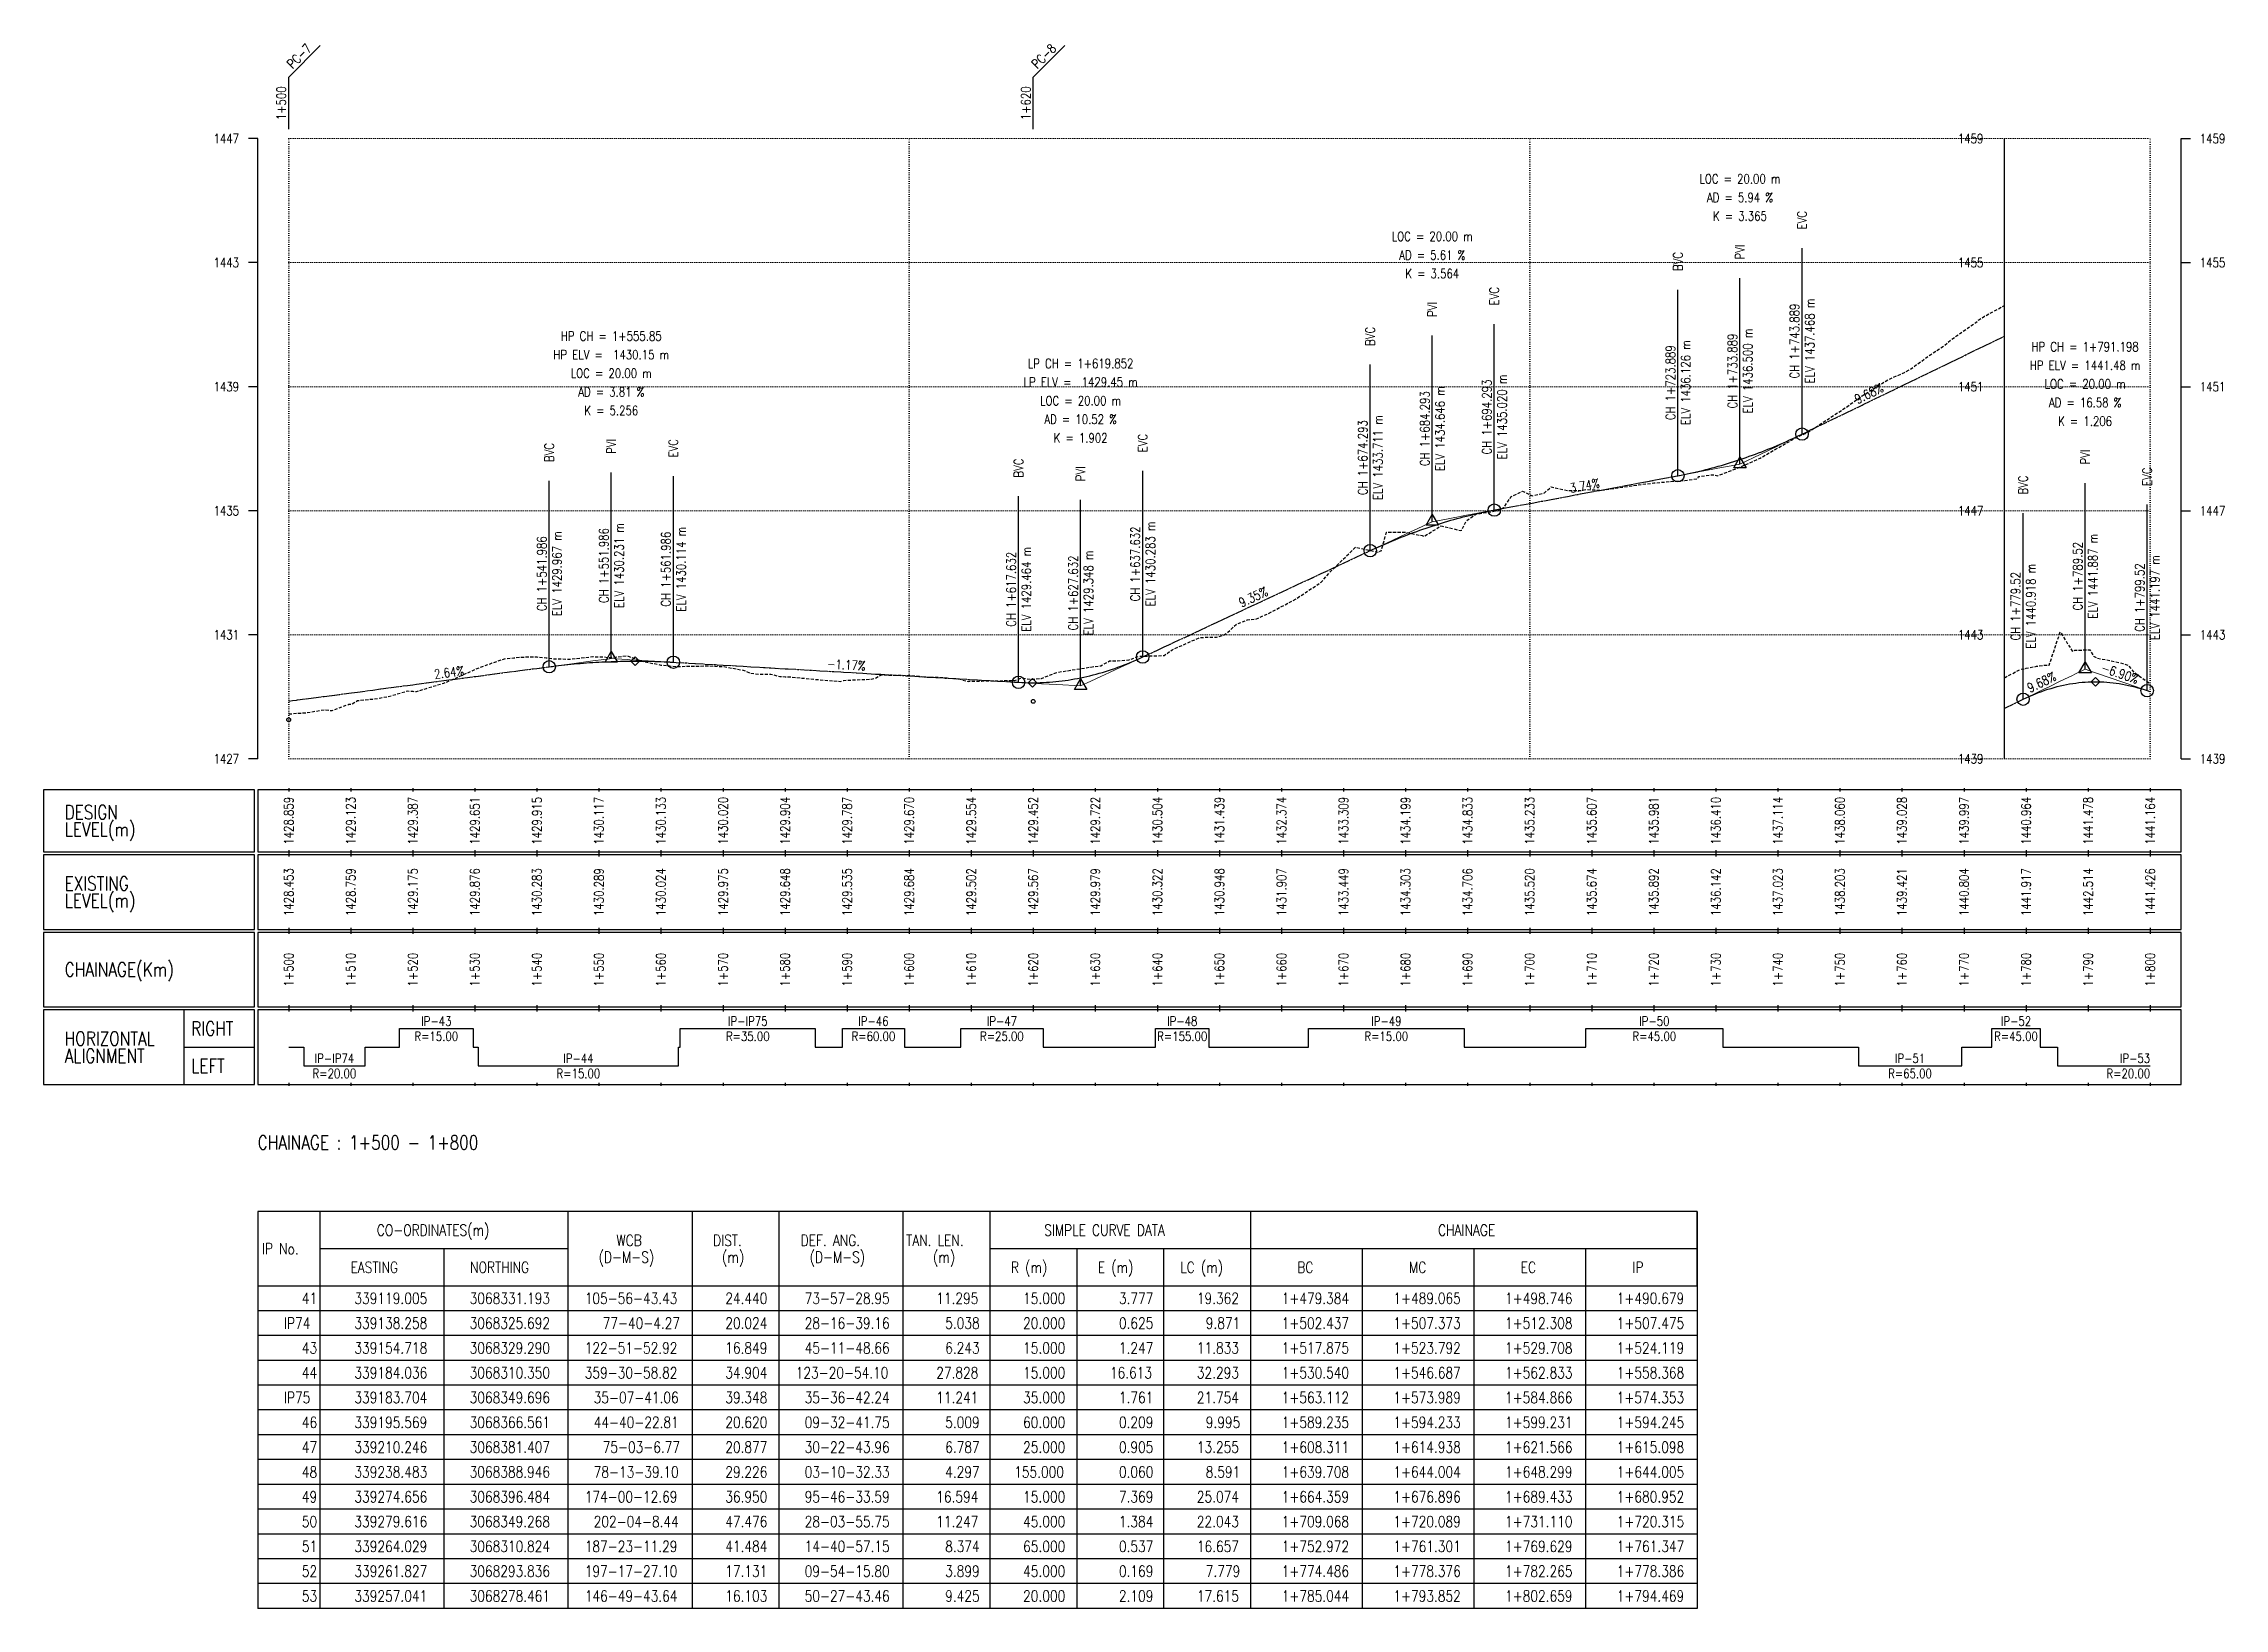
# Model space of a CAD drawing. Extents: x 337736 to 342002, y 3067251 to 3069533.
# Drawn here: x 340235.9 to 340587.4, y 3067250.7 to 3067503.1 of the extents above; entities that cross this region are included whole.
import ezdxf
from ezdxf.enums import TextEntityAlignment as Align

# ---------------------------------------------------------------- set-up
doc = ezdxf.new("R2010")
doc.units = 0
doc.header["$MEASUREMENT"] = 0
for name, pattern in [('Center', [2, 1.25, -0.25, 0.25, -0.25]), ('Dashed', [0.75, 0.5, -0.25]), ('Dot', [0.25, 0, -0.25])]:
    doc.linetypes.add(name, pattern=pattern)
for name, color, linetype, lineweight in [('Chainage Range', 7, 'Continuous', 25), ('Grids', 9, 'Dot', 13), ('PipeCulvert', 6, 'Continuous', 30), ('Vertical Alignment', 5, 'Center', 30), ('VIP Line', 2, 'Continuous', 5)]:
    doc.layers.add(name, color=color, linetype=linetype, lineweight=lineweight)
for name, color, linetype in [('Chainage_TXT', 7, 'Continuous'), ('DesignRL_TXT', 5, 'Continuous'), ('ExistRL_TXT', 3, 'Continuous'), ('GL', 3, 'Dashed'), ('Grade Text', 7, 'Continuous'), ('HC_Data', 7, 'Continuous'), ('HL Point', 2, 'Continuous'), ('Horizontal Alignment', 7, 'Continuous'), ('Remark', 7, 'Continuous'), ('Scale Line', 1, 'Continuous'), ('Title Box Text', 7, 'Continuous'), ('TitleBox', 7, 'Continuous'), ('VIP Mark', 7, 'Continuous')]:
    doc.layers.add(name, color=color, linetype=linetype)
doc.styles.get("Standard").update_dxf_attribs({"font": 'simplex.shx'})

msp = doc.modelspace()

# ---------------------------------------------------------------- texts
at = {"width": 0.8}
for s, p in [('1447', (340267.39, 3067487.73)), ('1443', (340267.39, 3067467.73)), ('1439', (340267.39, 3067447.73)), ('1435', (340267.39, 3067427.73)), ('1431', (340267.39, 3067407.73)), ('1427', (340267.39, 3067387.73))]:
    msp.add_text(s, height=1.5, dxfattribs=at).set_placement(p, align=Align.MIDDLE_RIGHT)
for s, p in [('1459', (340544.4, 3067486.98)), ('1455', (340544.4, 3067466.98)), ('1451', (340544.4, 3067446.98)), ('1447', (340544.4, 3067426.98)), ('1443', (340544.4, 3067406.98)), ('1439', (340544.4, 3067386.98))]:
    msp.add_text(s, height=1.5, dxfattribs=at).set_placement(p)
for s, p in [('1459', (340583.39, 3067487.73)), ('1455', (340583.39, 3067467.73)), ('1451', (340583.39, 3067447.73)), ('1447', (340583.39, 3067427.73)), ('1443', (340583.39, 3067407.73)), ('1439', (340583.39, 3067387.73))]:
    msp.add_text(s, height=1.5, dxfattribs=at).set_placement(p, align=Align.MIDDLE_LEFT)
at = {"layer": 'Chainage Range', "width": 0.8}
msp.add_text('CHAINAGE : 1+500 - 1+800', height=2.25, dxfattribs=at).set_placement((340270.39, 3067324.73))
at = {"layer": 'Chainage_TXT', "width": 0.8}
for s, p in [('1+500', (340275.39, 3067353.73)), ('1+510', (340285.39, 3067353.73)), ('1+520', (340295.39, 3067353.73)), ('1+530', (340305.39, 3067353.73)), ('1+540', (340315.39, 3067353.73)), ('1+550', (340325.39, 3067353.73)), ('1+560', (340335.39, 3067353.73)), ('1+570', (340345.39, 3067353.73)), ('1+580', (340355.39, 3067353.73)), ('1+590', (340365.39, 3067353.73)), ('1+600', (340375.39, 3067353.73)), ('1+610', (340385.39, 3067353.73)), ('1+620', (340395.39, 3067353.73)), ('1+630', (340405.39, 3067353.73)), ('1+640', (340415.39, 3067353.73)), ('1+650', (340425.39, 3067353.73)), ('1+660', (340435.39, 3067353.73)), ('1+670', (340445.39, 3067353.73)), ('1+680', (340455.39, 3067353.73)), ('1+690', (340465.39, 3067353.73)), ('1+700', (340475.39, 3067353.73)), ('1+710', (340485.39, 3067353.73)), ('1+720', (340495.39, 3067353.73)), ('1+730', (340505.39, 3067353.73)), ('1+740', (340515.39, 3067353.73)), ('1+750', (340525.39, 3067353.73)), ('1+760', (340535.39, 3067353.73)), ('1+770', (340545.39, 3067353.73)), ('1+780', (340555.39, 3067353.73)), ('1+790', (340565.39, 3067353.73)), ('1+800', (340575.39, 3067353.73)), ('1+800', (340575.39, 3067353.73))]:
    msp.add_text(s, height=1.5, rotation=90, dxfattribs=at).set_placement(p, align=Align.MIDDLE_CENTER)
at = {"layer": 'DesignRL_TXT', "width": 0.8}
for s, p in [('1428.859', (340275.39, 3067377.73)), ('1429.123', (340285.39, 3067377.73)), ('1429.387', (340295.39, 3067377.73)), ('1429.915', (340315.39, 3067377.73)), ('1430.117', (340325.39, 3067377.73)), ('1430.133', (340335.39, 3067377.73)), ('1430.020', (340345.39, 3067377.73)), ('1429.904', (340355.39, 3067377.73)), ('1429.787', (340365.39, 3067377.73)), ('1429.670', (340375.39, 3067377.73)), ('1429.554', (340385.39, 3067377.73)), ('1429.452', (340395.39, 3067377.73)), ('1429.722', (340405.39, 3067377.73)), ('1430.504', (340415.39, 3067377.73)), ('1431.439', (340425.39, 3067377.73)), ('1432.374', (340435.39, 3067377.73)), ('1433.309', (340445.39, 3067377.73)), ('1434.199', (340455.39, 3067377.73)), ('1434.833', (340465.39, 3067377.73)), ('1435.233', (340475.39, 3067377.73)), ('1435.607', (340485.39, 3067377.73)), ('1436.410', (340505.39, 3067377.73)), ('1437.114', (340515.39, 3067377.73)), ('1438.060', (340525.39, 3067377.73)), ('1439.028', (340535.39, 3067377.73)), ('1439.997', (340545.39, 3067377.73)), ('1440.964', (340555.39, 3067377.73)), ('1441.478', (340565.39, 3067377.73)), ('1441.164', (340575.39, 3067377.73)), ('1441.164', (340575.39, 3067377.73)), ('1429.651', (340305.39, 3067377.73)), ('1435.981', (340495.39, 3067377.73))]:
    msp.add_text(s, height=1.5, rotation=90, dxfattribs=at).set_placement(p, align=Align.MIDDLE_CENTER)
at = {"layer": 'ExistRL_TXT', "width": 0.8}
for s, p in [('1428.453', (340275.39, 3067366.23)), ('1428.759', (340285.39, 3067366.23)), ('1429.175', (340295.39, 3067366.23)), ('1429.876', (340305.39, 3067366.23)), ('1430.283', (340315.39, 3067366.23)), ('1430.289', (340325.39, 3067366.23)), ('1430.024', (340335.39, 3067366.23)), ('1429.975', (340345.39, 3067366.23)), ('1429.648', (340355.39, 3067366.23)), ('1429.535', (340365.39, 3067366.23)), ('1429.684', (340375.39, 3067366.23)), ('1429.502', (340385.39, 3067366.23)), ('1429.567', (340395.39, 3067366.23)), ('1429.979', (340405.39, 3067366.23)), ('1430.322', (340415.39, 3067366.23)), ('1430.948', (340425.39, 3067366.23)), ('1431.907', (340435.39, 3067366.23)), ('1433.449', (340445.39, 3067366.23)), ('1434.303', (340455.39, 3067366.23)), ('1434.706', (340465.39, 3067366.23)), ('1435.520', (340475.39, 3067366.23)), ('1435.674', (340485.39, 3067366.23)), ('1435.892', (340495.39, 3067366.23)), ('1436.142', (340505.39, 3067366.23)), ('1437.023', (340515.39, 3067366.23)), ('1438.203', (340525.39, 3067366.23)), ('1439.421', (340535.39, 3067366.23)), ('1440.804', (340545.39, 3067366.23)), ('1441.917', (340555.39, 3067366.23)), ('1442.514', (340565.39, 3067366.23)), ('1441.426', (340575.39, 3067366.23)), ('1441.426', (340575.39, 3067366.23))]:
    msp.add_text(s, height=1.5, rotation=90, dxfattribs=at).set_placement(p, align=Align.MIDDLE_CENTER)
at = {"layer": 'Grade Text', "width": 0.8}
for s, rotation, p in [('9.68%', 25.8329, (340530.59, 3067445.55)), ('3.74%', 10.5889, (340484.48, 3067430.6)), ('9.35%', 25.0576, (340431.35, 3067412.72)), ('2.64%', 7.5131, (340301.39, 3067400.46)), ('-1.17%', 356.6597, (340365.2, 3067401.68)), ('-6.90%', 340.9656, (340570.15, 3067400.36)), ('9.68%', 25.8329, (340558.41, 3067399.02))]:
    msp.add_text(s, height=1.5, rotation=rotation, dxfattribs=at).set_placement(p, align=Align.BOTTOM_CENTER)
at = {"layer": 'HC_Data', "width": 0.8}
for s, p in [('CO-ORDINATES(m)', (340289.59, 3067310.83)), ('WCB', (340328.23, 3067309.18)), ('DIST.', (340343.79, 3067309.18)), ('DEF. ANG.', (340357.91, 3067309.18)), ('TAN. LEN.', (340374.91, 3067309.18)), ('SIMPLE CURVE DATA', (340397.15, 3067310.83)), ('CHAINAGE', (340460.63, 3067310.83)), ('IP No.', (340271.07, 3067307.83)), ('(D-M-S)', (340325.35, 3067306.48)), ('(m)', (340345.23, 3067306.48)), ('(D-M-S)', (340359.35, 3067306.48)), ('(m)', (340379.23, 3067306.48)), ('EASTING', (340285.35, 3067304.83)), ('NORTHING', (340304.63, 3067304.83)), ('R (m)', (340391.79, 3067304.83)), ('E (m)', (340405.79, 3067304.83)), ('LC (m)', (340419.07, 3067304.83)), ('BC', (340437.95, 3067304.83)), ('MC', (340455.95, 3067304.83)), ('EC', (340473.95, 3067304.83)), ('IP', (340491.95, 3067304.83)), ('41', (340277.51, 3067299.83)), ('339119.005', (340285.99, 3067299.83)), ('3068331.193', (340304.55, 3067299.83)), ('105-56-43.43', (340323.11, 3067299.83)), ('24.440', (340345.75, 3067299.83)), ('73-57-28.95', (340358.55, 3067299.83)), ('11.295', (340379.75, 3067299.83)), ('15.000', (340393.75, 3067299.83)), ('3.777', (340409.19, 3067299.83)), ('19.362', (340421.75, 3067299.83)), ('1+479.384', (340435.43, 3067299.83)), ('1+489.065', (340453.43, 3067299.83)), ('1+498.746', (340471.43, 3067299.83)), ('1+490.679', (340489.43, 3067299.83)), ('IP74', (340274.63, 3067295.83)), ('339138.258', (340285.99, 3067295.83)), ('3068325.692', (340304.55, 3067295.83)), ('77-40-4.27', (340325.99, 3067295.83)), ('20.024', (340345.75, 3067295.83)), ('28-16-39.16', (340358.55, 3067295.83)), ('5.038', (340381.19, 3067295.83)), ('20.000', (340393.75, 3067295.83)), ('0.625', (340409.19, 3067295.83)), ('9.871', (340423.19, 3067295.83)), ('1+502.437', (340435.43, 3067295.83)), ('1+507.373', (340453.43, 3067295.83)), ('1+512.308', (340471.43, 3067295.83)), ('1+507.475', (340489.43, 3067295.83)), ('43', (340277.51, 3067291.83)), ('339154.718', (340285.99, 3067291.83)), ('3068329.290', (340304.55, 3067291.83)), ('122-51-52.92', (340323.11, 3067291.83)), ('16.849', (340345.75, 3067291.83)), ('45-11-48.66', (340358.55, 3067291.83)), ('6.243', (340381.19, 3067291.83)), ('15.000', (340393.75, 3067291.83)), ('1.247', (340409.19, 3067291.83)), ('11.833', (340421.75, 3067291.83)), ('1+517.875', (340435.43, 3067291.83)), ('1+523.792', (340453.43, 3067291.83)), ('1+529.708', (340471.43, 3067291.83)), ('1+524.119', (340489.43, 3067291.83)), ('44', (340277.51, 3067287.83)), ('339184.036', (340285.99, 3067287.83)), ('3068310.350', (340304.55, 3067287.83)), ('359-30-58.82', (340323.11, 3067287.83)), ('34.904', (340345.75, 3067287.83)), ('123-20-54.10', (340357.11, 3067287.83)), ('27.828', (340379.75, 3067287.83)), ('15.000', (340393.75, 3067287.83)), ('16.613', (340407.75, 3067287.83)), ('32.293', (340421.75, 3067287.83)), ('1+530.540', (340435.43, 3067287.83)), ('1+546.687', (340453.43, 3067287.83)), ('1+562.833', (340471.43, 3067287.83)), ('1+558.368', (340489.43, 3067287.83)), ('IP75', (340274.63, 3067283.83)), ('339183.704', (340285.99, 3067283.83)), ('3068349.696', (340304.55, 3067283.83)), ('35-07-41.06', (340324.55, 3067283.83)), ('39.348', (340345.75, 3067283.83)), ('35-36-42.24', (340358.55, 3067283.83)), ('11.241', (340379.75, 3067283.83)), ('35.000', (340393.75, 3067283.83)), ('1.761', (340409.19, 3067283.83)), ('21.754', (340421.75, 3067283.83)), ('1+563.112', (340435.43, 3067283.83)), ('1+573.989', (340453.43, 3067283.83)), ('1+584.866', (340471.43, 3067283.83)), ('1+574.353', (340489.43, 3067283.83)), ('46', (340277.51, 3067279.83)), ('339195.569', (340285.99, 3067279.83)), ('3068366.561', (340304.55, 3067279.83)), ('44-40-22.81', (340324.55, 3067279.83)), ('20.620', (340345.75, 3067279.83)), ('09-32-41.75', (340358.55, 3067279.83)), ('5.009', (340381.19, 3067279.83)), ('60.000', (340393.75, 3067279.83)), ('0.209', (340409.19, 3067279.83)), ('9.995', (340423.19, 3067279.83)), ('1+589.235', (340435.43, 3067279.83)), ('1+594.233', (340453.43, 3067279.83)), ('1+599.231', (340471.43, 3067279.83)), ('1+594.245', (340489.43, 3067279.83)), ('47', (340277.51, 3067275.83)), ('339210.246', (340285.99, 3067275.83)), ('3068381.407', (340304.55, 3067275.83)), ('75-03-6.77', (340325.99, 3067275.83)), ('20.877', (340345.75, 3067275.83)), ('30-22-43.96', (340358.55, 3067275.83)), ('6.787', (340381.19, 3067275.83)), ('25.000', (340393.75, 3067275.83)), ('0.905', (340409.19, 3067275.83)), ('13.255', (340421.75, 3067275.83)), ('1+608.311', (340435.43, 3067275.83)), ('1+614.938', (340453.43, 3067275.83)), ('1+621.566', (340471.43, 3067275.83)), ('1+615.098', (340489.43, 3067275.83)), ('48', (340277.51, 3067271.83)), ('339238.483', (340285.99, 3067271.83)), ('3068388.946', (340304.55, 3067271.83)), ('78-13-39.10', (340324.55, 3067271.83)), ('29.226', (340345.75, 3067271.83)), ('03-10-32.33', (340358.55, 3067271.83)), ('4.297', (340381.19, 3067271.83)), ('155.000', (340392.31, 3067271.83)), ('0.060', (340409.19, 3067271.83)), ('8.591', (340423.19, 3067271.83)), ('1+639.708', (340435.43, 3067271.83)), ('1+644.004', (340453.43, 3067271.83)), ('1+648.299', (340471.43, 3067271.83)), ('1+644.005', (340489.43, 3067271.83)), ('49', (340277.51, 3067267.83)), ('339274.656', (340285.99, 3067267.83)), ('3068396.484', (340304.55, 3067267.83)), ('174-00-12.69', (340323.11, 3067267.83)), ('36.950', (340345.75, 3067267.83)), ('95-46-33.59', (340358.55, 3067267.83)), ('16.594', (340379.75, 3067267.83)), ('15.000', (340393.75, 3067267.83)), ('7.369', (340409.19, 3067267.83)), ('25.074', (340421.75, 3067267.83)), ('1+664.359', (340435.43, 3067267.83)), ('1+676.896', (340453.43, 3067267.83)), ('1+689.433', (340471.43, 3067267.83)), ('1+680.952', (340489.43, 3067267.83)), ('50', (340277.51, 3067263.83)), ('339279.616', (340285.99, 3067263.83)), ('3068349.268', (340304.55, 3067263.83)), ('202-04-8.44', (340324.55, 3067263.83)), ('47.476', (340345.75, 3067263.83)), ('28-03-55.75', (340358.55, 3067263.83)), ('11.247', (340379.75, 3067263.83)), ('45.000', (340393.75, 3067263.83)), ('1.384', (340409.19, 3067263.83)), ('22.043', (340421.75, 3067263.83)), ('1+709.068', (340435.43, 3067263.83)), ('1+720.089', (340453.43, 3067263.83)), ('1+731.110', (340471.43, 3067263.83)), ('1+720.315', (340489.43, 3067263.83)), ('51', (340277.51, 3067259.83)), ('339264.029', (340285.99, 3067259.83)), ('3068310.824', (340304.55, 3067259.83)), ('187-23-11.29', (340323.11, 3067259.83)), ('41.484', (340345.75, 3067259.83)), ('14-40-57.15', (340358.55, 3067259.83)), ('8.374', (340381.19, 3067259.83)), ('65.000', (340393.75, 3067259.83)), ('0.537', (340409.19, 3067259.83)), ('16.657', (340421.75, 3067259.83)), ('1+752.972', (340435.43, 3067259.83)), ('1+761.301', (340453.43, 3067259.83)), ('1+769.629', (340471.43, 3067259.83)), ('1+761.347', (340489.43, 3067259.83)), ('52', (340277.51, 3067255.83)), ('339261.827', (340285.99, 3067255.83)), ('3068293.836', (340304.55, 3067255.83)), ('197-17-27.10', (340323.11, 3067255.83)), ('17.131', (340345.75, 3067255.83)), ('09-54-15.80', (340358.55, 3067255.83)), ('3.899', (340381.19, 3067255.83)), ('45.000', (340393.75, 3067255.83)), ('0.169', (340409.19, 3067255.83)), ('7.779', (340423.19, 3067255.83)), ('1+774.486', (340435.43, 3067255.83)), ('1+778.376', (340453.43, 3067255.83)), ('1+782.265', (340471.43, 3067255.83)), ('1+778.386', (340489.43, 3067255.83)), ('53', (340277.51, 3067251.83)), ('339257.041', (340285.99, 3067251.83)), ('3068278.461', (340304.55, 3067251.83)), ('146-49-43.64', (340323.11, 3067251.83)), ('16.103', (340345.75, 3067251.83)), ('50-27-43.46', (340358.55, 3067251.83)), ('9.425', (340381.19, 3067251.83)), ('20.000', (340393.75, 3067251.83)), ('2.109', (340409.19, 3067251.83)), ('17.615', (340421.75, 3067251.83)), ('1+785.044', (340435.43, 3067251.83)), ('1+793.852', (340453.43, 3067251.83)), ('1+802.659', (340471.43, 3067251.83)), ('1+794.469', (340489.43, 3067251.83))]:
    msp.add_text(s, height=1.8, dxfattribs=at).set_placement(p)
at = {"layer": 'Horizontal Alignment', "width": 0.8}
for s, p in [('IP-43', (340299.18, 3067344.23)), ('IP-IP75', (340349.38, 3067344.23)), ('IP-46', (340369.63, 3067344.23)), ('IP-47', (340390.33, 3067344.23)), ('IP-48', (340419.4, 3067344.23)), ('IP-49', (340452.29, 3067344.23)), ('IP-50', (340495.48, 3067344.23)), ('IP-52', (340553.77, 3067344.23)), ('IP-IP74', (340282.76, 3067338.23)), ('IP-44', (340322.08, 3067338.23)), ('IP-51', (340536.69, 3067338.23))]:
    msp.add_text(s, height=1.5, dxfattribs=at).set_placement(p, align=Align.BOTTOM_CENTER)
for s, p in [('R=15.00', (340299.18, 3067343.73)), ('R=35.00', (340349.38, 3067343.73)), ('R=60.00', (340369.63, 3067343.73)), ('R=25.00', (340390.33, 3067343.73)), ('R=155.00', (340419.4, 3067343.73)), ('R=15.00', (340452.29, 3067343.73)), ('R=45.00', (340495.48, 3067343.73)), ('R=45.00', (340553.77, 3067343.73)), ('R=20.00', (340282.76, 3067337.73)), ('R=15.00', (340322.08, 3067337.73)), ('R=65.00', (340536.69, 3067337.73))]:
    msp.add_text(s, height=1.5, dxfattribs=at).set_placement(p, align=Align.TOP_CENTER)
msp.add_text('IP-53', height=1.5, dxfattribs=at).set_placement((340575.39, 3067338.23), align=Align.BOTTOM_RIGHT)
msp.add_text('R=20.00', height=1.5, dxfattribs=at).set_placement((340575.39, 3067337.73), align=Align.TOP_RIGHT)
at = {"layer": 'Remark', "width": 0.8}
for s, rotation, p in [('PC-7', 45, (340277.94, 3067500.18)), ('PC-8', 45, (340397.94, 3067500.18)), ('1+500', 90, (340275.39, 3067493.43)), ('1+620', 90, (340395.39, 3067493.43))]:
    msp.add_text(s, height=1.5, rotation=rotation, dxfattribs=at).set_placement(p, align=Align.BOTTOM_CENTER)
at = {"layer": 'Title Box Text', "width": 0.8}
for s, p in [('DESIGN', (340239.29, 3067377.98)), ('LEVEL(m)', (340239.29, 3067375.23)), ('EXISTING', (340239.29, 3067366.48)), ('LEVEL(m)', (340239.29, 3067363.73)), ('CHAINAGE(Km)', (340239.29, 3067352.61)), ('HORIZONTAL', (340239.29, 3067341.48)), ('RIGHT', (340259.69, 3067343.11)), ('ALIGNMENT', (340239.29, 3067338.73)), ('LEFT', (340259.69, 3067337.11))]:
    msp.add_text(s, height=2.25, dxfattribs=at).set_placement(p)
at = {"layer": 'VIP Mark', "width": 0.8}
for s, p in [('LOC = 20.00 m', (340509.28, 3067481.24)), ('AD = 5.94 %', (340509.28, 3067478.24)), ('LOC = 20.00 m', (340459.69, 3067471.96)), ('K = 3.365', (340509.28, 3067475.24)), ('AD = 5.61 %', (340459.69, 3067468.96)), ('K = 3.564', (340459.69, 3067465.96)), ('HP CH = 1+555.85', (340327.38, 3067455.89)), ('HP ELV =  1430.15 m', (340327.38, 3067452.89)), ('LP CH = 1+619.852', (340403.02, 3067451.47)), ('HP ELV = 1441.48 m', (340564.91, 3067451.17)), ('HP CH = 1+791.198', (340564.91, 3067454.17)), ('LOC = 20.00 m', (340327.38, 3067449.89)), ('LP ELV =  1429.45 m', (340403.02, 3067448.47)), ('LOC = 20.00 m', (340564.91, 3067448.17)), ('AD = 3.81 %', (340327.38, 3067446.89)), ('K = 5.256', (340327.38, 3067443.89)), ('LOC = 20.00 m', (340403.02, 3067445.47)), ('AD = 16.58 %', (340564.91, 3067445.17)), ('AD = 10.52 %', (340403.02, 3067442.47)), ('K = 1.206', (340564.91, 3067442.17)), ('K = 1.902', (340403.02, 3067439.47))]:
    msp.add_text(s, height=1.5, dxfattribs=at).set_placement(p, align=Align.MIDDLE_CENTER)
for s, p in [('EVC', (340519.28, 3067473.08)), ('BVC', (340499.28, 3067466.37)), ('PVI', (340509.28, 3067468.24)), ('EVC', (340469.69, 3067460.83)), ('PVI', (340459.69, 3067458.96)), ('BVC', (340449.69, 3067454.29)), ('BVC', (340317.38, 3067435.57)), ('PVI', (340327.38, 3067436.89)), ('EVC', (340337.38, 3067436.3)), ('EVC', (340413.02, 3067437.15)), ('BVC', (340393.02, 3067433.06)), ('PVI', (340403.02, 3067432.47)), ('PVI', (340564.91, 3067435.17)), ('EVC', (340574.91, 3067431.72)), ('BVC', (340554.91, 3067430.33))]:
    msp.add_text(s, height=1.5, rotation=90, dxfattribs=at).set_placement(p, align=Align.MIDDLE_LEFT)
for s, p in [('CH 1+743.889', (340519.28, 3067455.08)), ('CH 1+733.889', (340509.28, 3067450.24)), ('CH 1+723.889', (340499.28, 3067448.37)), ('CH 1+694.293', (340469.69, 3067442.83)), ('CH 1+684.293', (340459.69, 3067440.96)), ('CH 1+674.293', (340449.69, 3067436.29)), ('CH 1+541.986', (340317.38, 3067417.57)), ('CH 1+551.986', (340327.38, 3067418.89)), ('CH 1+561.986', (340337.38, 3067418.3)), ('CH 1+637.632', (340413.02, 3067419.15)), ('CH 1+617.632', (340393.02, 3067415.06)), ('CH 1+627.632', (340403.02, 3067414.47)), ('CH 1+789.52', (340564.91, 3067417.17)), ('CH 1+779.52', (340554.91, 3067412.33)), ('CH 1+799.52', (340574.91, 3067413.72))]:
    msp.add_text(s, height=1.5, rotation=90, dxfattribs=at).set_placement(p, align=Align.BOTTOM_CENTER)
for s, p in [('ELV 1437.468 m', (340519.78, 3067455.08)), ('ELV 1436.500 m', (340509.78, 3067450.24)), ('ELV 1436.126 m', (340499.78, 3067448.37)), ('ELV 1435.020 m', (340470.19, 3067442.83)), ('ELV 1434.646 m', (340460.19, 3067440.96)), ('ELV 1433.711 m', (340450.19, 3067436.29)), ('ELV 1429.967 m', (340317.88, 3067417.57)), ('ELV 1430.231 m', (340327.88, 3067418.89)), ('ELV 1430.114 m', (340337.88, 3067418.3)), ('ELV 1430.283 m', (340413.52, 3067419.15)), ('ELV 1441.887 m', (340565.41, 3067417.17)), ('ELV 1429.464 m', (340393.52, 3067415.06)), ('ELV 1429.348 m', (340403.52, 3067414.47)), ('ELV 1441.197 m', (340575.41, 3067413.72)), ('ELV 1440.918 m', (340555.41, 3067412.33))]:
    msp.add_text(s, height=1.5, rotation=90, dxfattribs=at).set_placement(p, align=Align.TOP_CENTER)

# ---------------------------------------------------------------- linework, layer by layer
at = {"layer": 'GL', "flags": 128}
for points in [[(340275.39, 3067395), (340276.02, 3067395), (340276.66, 3067395.08), (340276.81, 3067395.08), (340278.23, 3067395.14), (340279.38, 3067395.35), (340281.09, 3067395.63), (340282.37, 3067395.5), (340285.09, 3067396.52), (340285.51, 3067396.53), (340286.48, 3067397.11), (340288.96, 3067397.37), (340290.23, 3067397.55), (340291.88, 3067397.88), (340294.54, 3067398.68), (340295.39, 3067398.61), (340295.97, 3067398.57), (340297.58, 3067399.09), (340300.37, 3067399.92), (340301.77, 3067400.51), (340301.81, 3067400.53), (340305.57, 3067402.2), (340308.19, 3067403.18), (340310.18, 3067403.87), (340311.66, 3067404), (340312.66, 3067404.12), (340314.78, 3067404.19), (340315.39, 3067404.15), (340316.9, 3067404.02), (340318.11, 3067403.86), (340320.67, 3067403.8), (340324.41, 3067404.2), (340326.19, 3067404.17), (340326.8, 3067404.03), (340327.38, 3067404.08), (340329.95, 3067404.33), (340330.39, 3067404.16), (340332.31, 3067403.48), (340335.39, 3067402.85), (340336.83, 3067402.7), (340337.81, 3067402.63), (340340.84, 3067402.65), (340340.9, 3067402.65), (340340.94, 3067402.64), (340342.45, 3067402.73), (340345.42, 3067402.61), (340348.65, 3067402.02), (340349.85, 3067401.52), (340351.29, 3067401.37), (340353.1, 3067401.4), (340354.54, 3067400.99), (340355.39, 3067400.97), (340355.88, 3067400.96), (340361, 3067400.47), (340364.37, 3067400.21), (340364.78, 3067400.38), (340367.93, 3067400.51), (340369.24, 3067400.57), (340369.98, 3067400.74), (340370.84, 3067401.25), (340372.8, 3067401.23), (340375.39, 3067401.16), (340376.28, 3067401.13), (340378.77, 3067400.87), (340379.67, 3067400.91), (340383.42, 3067400.61), (340384.88, 3067400.18), (340385.13, 3067400.24), (340387.06, 3067400.27), (340389.61, 3067400.29), (340391.1, 3067400.35), (340392.41, 3067400.38), (340393.51, 3067400.78), (340395.11, 3067400.54), (340395.39, 3067400.57), (340396.73, 3067400.7), (340399.17, 3067401.66), (340403.02, 3067402.27), (340404.68, 3067402.53), (340406.26, 3067402.74), (340407.7, 3067403.51), (340409.63, 3067403.57), (340410.82, 3067403.69), (340412.35, 3067404.25), (340415.39, 3067404.35), (340416.47, 3067404.38), (340417.79, 3067405.31), (340417.87, 3067405.36), (340422.27, 3067407.3), (340424.94, 3067407.35), (340426.02, 3067407.66), (340426.74, 3067408.15), (340428.13, 3067409.42), (340429.94, 3067410.15), (340431.24, 3067410.25), (340433.21, 3067411.12), (340435.39, 3067412.27), (340437.75, 3067413.52), (340441.76, 3067416.19), (340443.46, 3067418.09), (340447.3, 3067421.84), (340451.09, 3067421.03), (340451.26, 3067421.21), (340451.46, 3067421.26), (340452.32, 3067424.27), (340455.39, 3067424.25), (340455.49, 3067424.25), (340458.05, 3067423.71), (340458.38, 3067423.58), (340459.69, 3067424.41), (340461.1, 3067425.3), (340464.17, 3067424.56), (340464.43, 3067424.61), (340465.21, 3067426.14), (340466.72, 3067427.17), (340470.34, 3067427.77), (340471.25, 3067428.25), (340472.38, 3067429.96), (340474.24, 3067430.88), (340475.39, 3067430.34), (340475.79, 3067430.15), (340477.77, 3067430.6), (340478.85, 3067431.58), (340481.47, 3067430.97), (340483.56, 3067430.99), (340484.43, 3067431.14), (340486.91, 3067431.04), (340494.09, 3067432.06), (340495.39, 3067432.2), (340496.51, 3067432.3), (340498.87, 3067432.5), (340500.37, 3067432.61), (340502.5, 3067432.88), (340502.62, 3067433.23), (340504.91, 3067433.54), (340505.7, 3067433.38), (340507.28, 3067433.98), (340509.28, 3067434.74), (340509.35, 3067434.77), (340512.54, 3067436.21), (340514, 3067437.06), (340515.32, 3067437.81), (340515.39, 3067437.85), (340518.5, 3067439.62), (340519.98, 3067440.24), (340520.34, 3067440.46), (340526.4, 3067444.41), (340528.96, 3067446.24), (340529.13, 3067446.35), (340533.15, 3067448.87), (340535.39, 3067449.84), (340535.78, 3067450.01), (340536.7, 3067450.52), (340540.04, 3067452.93), (340542.3, 3067454.42), (340543.24, 3067455.25), (340544.18, 3067455.92), (340547.32, 3067458.09), (340547.78, 3067458.51), (340548.68, 3067459.08), (340551.9, 3067460.81)], [(340551.9, 3067400.81), (340552.1, 3067400.91), (340552.18, 3067400.95), (340554.47, 3067402.14), (340555.39, 3067402.32), (340557.09, 3067402.64), (340558.27, 3067402.8), (340559.09, 3067402.8), (340560.91, 3067408.19), (340562.86, 3067405.05), (340563.25, 3067405.23), (340564.91, 3067405.29), (340565.68, 3067405.32), (340566.26, 3067404.27), (340566.74, 3067404.01), (340571, 3067403.11), (340571.79, 3067402.85), (340572.73, 3067401.74), (340575.32, 3067399.88), (340575.39, 3067399.86)]]:
    msp.add_lwpolyline(points, dxfattribs=at)
at = {"layer": 'Grids'}
for p, q in [((340275.39, 3067487.73), (340575.39, 3067487.73)), ((340275.39, 3067387.73), (340275.39, 3067487.73)), ((340375.39, 3067387.73), (340375.39, 3067487.73)), ((340475.39, 3067387.73), (340475.39, 3067487.73)), ((340575.39, 3067387.73), (340575.39, 3067487.73)), ((340575.39, 3067387.73), (340575.39, 3067487.73)), ((340275.39, 3067467.73), (340575.39, 3067467.73)), ((340275.39, 3067447.73), (340575.39, 3067447.73)), ((340275.39, 3067427.73), (340575.39, 3067427.73)), ((340275.39, 3067407.73), (340575.39, 3067407.73)), ((340275.39, 3067387.73), (340575.39, 3067387.73))]:
    msp.add_line(p, q, dxfattribs=at)
at = {"layer": 'HC_Data'}
for p, q in [((340280.39, 3067314.73), (340280.39, 3067302.73)), ((340320.39, 3067314.73), (340320.39, 3067302.73)), ((340340.39, 3067314.73), (340340.39, 3067302.73)), ((340354.39, 3067314.73), (340354.39, 3067302.73)), ((340374.39, 3067314.73), (340374.39, 3067302.73)), ((340388.39, 3067314.73), (340388.39, 3067302.73)), ((340430.39, 3067314.73), (340430.39, 3067302.73)), ((340502.39, 3067314.73), (340502.39, 3067302.73)), ((340320.39, 3067308.73), (340280.39, 3067308.73)), ((340300.39, 3067308.73), (340300.39, 3067302.73)), ((340430.39, 3067308.73), (340388.39, 3067308.73)), ((340402.39, 3067308.73), (340402.39, 3067302.73)), ((340416.39, 3067308.73), (340416.39, 3067302.73)), ((340502.39, 3067308.73), (340430.39, 3067308.73)), ((340448.39, 3067308.73), (340448.39, 3067302.73)), ((340466.39, 3067308.73), (340466.39, 3067302.73)), ((340484.39, 3067308.73), (340484.39, 3067302.73)), ((340270.39, 3067302.73), (340270.39, 3067250.73)), ((340280.39, 3067302.73), (340280.39, 3067250.73)), ((340300.39, 3067302.73), (340300.39, 3067250.73)), ((340320.39, 3067302.73), (340320.39, 3067250.73)), ((340340.39, 3067302.73), (340340.39, 3067250.73)), ((340354.39, 3067302.73), (340354.39, 3067250.73)), ((340374.39, 3067302.73), (340374.39, 3067250.73)), ((340388.39, 3067302.73), (340388.39, 3067250.73)), ((340402.39, 3067302.73), (340402.39, 3067250.73)), ((340416.39, 3067302.73), (340416.39, 3067250.73)), ((340430.39, 3067302.73), (340430.39, 3067250.73)), ((340448.39, 3067302.73), (340448.39, 3067250.73)), ((340466.39, 3067302.73), (340466.39, 3067250.73)), ((340484.39, 3067302.73), (340484.39, 3067250.73)), ((340502.39, 3067302.73), (340502.39, 3067250.73)), ((340502.39, 3067298.73), (340270.39, 3067298.73)), ((340502.39, 3067294.73), (340270.39, 3067294.73)), ((340502.39, 3067290.73), (340270.39, 3067290.73)), ((340502.39, 3067286.73), (340270.39, 3067286.73)), ((340502.39, 3067282.73), (340270.39, 3067282.73)), ((340502.39, 3067278.73), (340270.39, 3067278.73)), ((340502.39, 3067274.73), (340270.39, 3067274.73)), ((340502.39, 3067270.73), (340270.39, 3067270.73)), ((340502.39, 3067266.73), (340270.39, 3067266.73)), ((340502.39, 3067262.73), (340270.39, 3067262.73)), ((340502.39, 3067258.73), (340270.39, 3067258.73)), ((340502.39, 3067254.73), (340270.39, 3067254.73)), ((340502.39, 3067250.73), (340270.39, 3067250.73))]:
    msp.add_line(p, q, dxfattribs=at)
msp.add_lwpolyline([(340270.39, 3067314.73), (340270.39, 3067302.73), (340502.39, 3067302.73), (340502.39, 3067314.73), (340270.39, 3067314.73)], dxfattribs=at)
at = {"layer": 'HL Point'}
for points in [[(340330.54, 3067403.48), (340331.24, 3067404.19), (340331.95, 3067403.48), (340331.24, 3067402.78), (340330.54, 3067403.48)], [(340394.54, 3067399.99), (340395.24, 3067400.7), (340395.95, 3067399.99), (340395.24, 3067399.29), (340394.54, 3067399.99)], [(340565.88, 3067400.15), (340566.59, 3067400.86), (340567.3, 3067400.15), (340566.59, 3067399.45), (340565.88, 3067400.15)]]:
    msp.add_lwpolyline(points, dxfattribs=at)
at = {"layer": 'Horizontal Alignment'}
msp.add_lwpolyline([(340275.39, 3067341.23), (340277.83, 3067341.23), (340277.83, 3067338.23), (340287.7, 3067338.23), (340287.7, 3067341.23), (340293.27, 3067341.23), (340293.27, 3067344.23), (340305.1, 3067344.23), (340305.1, 3067341.23), (340305.93, 3067341.23), (340305.93, 3067338.23), (340338.23, 3067338.23), (340338.23, 3067341.23), (340338.5, 3067341.23), (340338.5, 3067344.23), (340360.26, 3067344.23), (340360.26, 3067341.23), (340364.63, 3067341.23), (340364.63, 3067344.23), (340374.62, 3067344.23), (340374.62, 3067341.23), (340383.7, 3067341.23), (340383.7, 3067344.23), (340396.96, 3067344.23), (340396.96, 3067341.23), (340415.1, 3067341.23), (340415.1, 3067344.23), (340423.69, 3067344.23), (340423.69, 3067341.23), (340439.75, 3067341.23), (340439.75, 3067344.23), (340464.82, 3067344.23), (340464.82, 3067341.23), (340484.46, 3067341.23), (340484.46, 3067344.23), (340506.5, 3067344.23), (340506.5, 3067341.23), (340528.36, 3067341.23), (340528.36, 3067338.23), (340545.02, 3067338.23), (340545.02, 3067341.23), (340549.88, 3067341.23), (340549.88, 3067344.23), (340557.66, 3067344.23), (340557.66, 3067341.23), (340560.44, 3067341.23), (340560.44, 3067338.23), (340575.39, 3067338.23)], dxfattribs=at)
at = {"layer": 'PipeCulvert'}
for centre in [(340395.39, 3067396.99), (340275.39, 3067394.03)]:
    msp.add_circle(centre, 0.3, dxfattribs=at)
at = {"layer": 'Remark'}
for p, q in [((340275.39, 3067497.63), (340280.48, 3067502.73)), ((340395.39, 3067497.63), (340400.48, 3067502.73)), ((340275.39, 3067489.23), (340275.39, 3067497.63)), ((340395.39, 3067489.23), (340395.39, 3067497.63))]:
    msp.add_line(p, q, dxfattribs=at)
at = {"layer": 'Scale Line'}
for p, q in [((340270.39, 3067487.73), (340268.89, 3067487.73)), ((340270.39, 3067387.73), (340270.39, 3067487.73)), ((340551.9, 3067387.73), (340551.9, 3067487.73)), ((340580.39, 3067387.73), (340580.39, 3067487.73)), ((340580.39, 3067487.73), (340581.89, 3067487.73)), ((340270.39, 3067467.73), (340268.89, 3067467.73)), ((340580.39, 3067467.73), (340581.89, 3067467.73)), ((340270.39, 3067447.73), (340268.89, 3067447.73)), ((340580.39, 3067447.73), (340581.89, 3067447.73)), ((340270.39, 3067427.73), (340268.89, 3067427.73)), ((340580.39, 3067427.73), (340581.89, 3067427.73)), ((340270.39, 3067407.73), (340268.89, 3067407.73)), ((340580.39, 3067407.73), (340581.89, 3067407.73)), ((340270.39, 3067387.73), (340268.89, 3067387.73)), ((340580.39, 3067387.73), (340581.89, 3067387.73))]:
    msp.add_line(p, q, dxfattribs=at)
at = {"layer": 'TitleBox'}
for p, q in [((340275.39, 3067382.98), (340275.39, 3067382.48)), ((340285.39, 3067382.98), (340285.39, 3067382.48)), ((340295.39, 3067382.98), (340295.39, 3067382.48)), ((340305.39, 3067382.98), (340305.39, 3067382.48)), ((340315.39, 3067382.98), (340315.39, 3067382.48)), ((340325.39, 3067382.98), (340325.39, 3067382.48)), ((340335.39, 3067382.98), (340335.39, 3067382.48)), ((340345.39, 3067382.98), (340345.39, 3067382.48)), ((340355.39, 3067382.98), (340355.39, 3067382.48)), ((340365.39, 3067382.98), (340365.39, 3067382.48)), ((340375.39, 3067382.98), (340375.39, 3067382.48)), ((340385.39, 3067382.98), (340385.39, 3067382.48)), ((340395.39, 3067382.98), (340395.39, 3067382.48)), ((340405.39, 3067382.98), (340405.39, 3067382.48)), ((340415.39, 3067382.98), (340415.39, 3067382.48)), ((340425.39, 3067382.98), (340425.39, 3067382.48)), ((340435.39, 3067382.98), (340435.39, 3067382.48)), ((340445.39, 3067382.98), (340445.39, 3067382.48)), ((340455.39, 3067382.98), (340455.39, 3067382.48)), ((340465.39, 3067382.98), (340465.39, 3067382.48)), ((340475.39, 3067382.98), (340475.39, 3067382.48)), ((340485.39, 3067382.98), (340485.39, 3067382.48)), ((340495.39, 3067382.98), (340495.39, 3067382.48)), ((340505.39, 3067382.98), (340505.39, 3067382.48)), ((340515.39, 3067382.98), (340515.39, 3067382.48)), ((340525.39, 3067382.98), (340525.39, 3067382.48)), ((340535.39, 3067382.98), (340535.39, 3067382.48)), ((340545.39, 3067382.98), (340545.39, 3067382.48)), ((340555.39, 3067382.98), (340555.39, 3067382.48)), ((340565.39, 3067382.98), (340565.39, 3067382.48)), ((340575.39, 3067382.98), (340575.39, 3067382.48)), ((340575.39, 3067382.98), (340575.39, 3067382.48)), ((340275.39, 3067372.98), (340275.39, 3067372.48)), ((340275.39, 3067372.48), (340275.39, 3067371.98)), ((340285.39, 3067372.98), (340285.39, 3067372.48)), ((340285.39, 3067372.48), (340285.39, 3067371.98)), ((340295.39, 3067372.98), (340295.39, 3067372.48)), ((340295.39, 3067372.48), (340295.39, 3067371.98)), ((340305.39, 3067372.98), (340305.39, 3067372.48)), ((340305.39, 3067372.48), (340305.39, 3067371.98)), ((340315.39, 3067372.98), (340315.39, 3067372.48)), ((340315.39, 3067372.48), (340315.39, 3067371.98)), ((340325.39, 3067372.98), (340325.39, 3067372.48)), ((340325.39, 3067372.48), (340325.39, 3067371.98)), ((340335.39, 3067372.98), (340335.39, 3067372.48)), ((340335.39, 3067372.48), (340335.39, 3067371.98)), ((340345.39, 3067372.98), (340345.39, 3067372.48)), ((340345.39, 3067372.48), (340345.39, 3067371.98)), ((340355.39, 3067372.98), (340355.39, 3067372.48)), ((340355.39, 3067372.48), (340355.39, 3067371.98)), ((340365.39, 3067372.98), (340365.39, 3067372.48)), ((340365.39, 3067372.48), (340365.39, 3067371.98)), ((340375.39, 3067372.98), (340375.39, 3067372.48)), ((340375.39, 3067372.48), (340375.39, 3067371.98)), ((340385.39, 3067372.98), (340385.39, 3067372.48)), ((340385.39, 3067372.48), (340385.39, 3067371.98)), ((340395.39, 3067372.98), (340395.39, 3067372.48)), ((340395.39, 3067372.48), (340395.39, 3067371.98)), ((340405.39, 3067372.98), (340405.39, 3067372.48)), ((340405.39, 3067372.48), (340405.39, 3067371.98)), ((340415.39, 3067372.98), (340415.39, 3067372.48)), ((340415.39, 3067372.48), (340415.39, 3067371.98)), ((340425.39, 3067372.98), (340425.39, 3067372.48)), ((340425.39, 3067372.48), (340425.39, 3067371.98)), ((340435.39, 3067372.98), (340435.39, 3067372.48)), ((340435.39, 3067372.48), (340435.39, 3067371.98)), ((340445.39, 3067372.98), (340445.39, 3067372.48)), ((340445.39, 3067372.48), (340445.39, 3067371.98)), ((340455.39, 3067372.98), (340455.39, 3067372.48)), ((340455.39, 3067372.48), (340455.39, 3067371.98)), ((340465.39, 3067372.98), (340465.39, 3067372.48)), ((340465.39, 3067372.48), (340465.39, 3067371.98)), ((340475.39, 3067372.98), (340475.39, 3067372.48)), ((340475.39, 3067372.48), (340475.39, 3067371.98)), ((340485.39, 3067372.98), (340485.39, 3067372.48)), ((340485.39, 3067372.48), (340485.39, 3067371.98)), ((340495.39, 3067372.98), (340495.39, 3067372.48)), ((340495.39, 3067372.48), (340495.39, 3067371.98)), ((340505.39, 3067372.98), (340505.39, 3067372.48)), ((340505.39, 3067372.48), (340505.39, 3067371.98)), ((340515.39, 3067372.98), (340515.39, 3067372.48)), ((340515.39, 3067372.48), (340515.39, 3067371.98)), ((340525.39, 3067372.98), (340525.39, 3067372.48)), ((340525.39, 3067372.48), (340525.39, 3067371.98)), ((340535.39, 3067372.98), (340535.39, 3067372.48)), ((340535.39, 3067372.48), (340535.39, 3067371.98)), ((340545.39, 3067372.98), (340545.39, 3067372.48)), ((340545.39, 3067372.48), (340545.39, 3067371.98)), ((340555.39, 3067372.98), (340555.39, 3067372.48)), ((340555.39, 3067372.48), (340555.39, 3067371.98)), ((340565.39, 3067372.98), (340565.39, 3067372.48)), ((340565.39, 3067372.48), (340565.39, 3067371.98)), ((340575.39, 3067372.98), (340575.39, 3067372.48)), ((340575.39, 3067372.98), (340575.39, 3067372.48)), ((340575.39, 3067372.48), (340575.39, 3067371.98)), ((340575.39, 3067372.48), (340575.39, 3067371.98)), ((340275.39, 3067360.48), (340275.39, 3067359.98)), ((340285.39, 3067360.48), (340285.39, 3067359.98)), ((340295.39, 3067360.48), (340295.39, 3067359.98)), ((340305.39, 3067360.48), (340305.39, 3067359.98)), ((340315.39, 3067360.48), (340315.39, 3067359.98)), ((340325.39, 3067360.48), (340325.39, 3067359.98)), ((340335.39, 3067360.48), (340335.39, 3067359.98)), ((340345.39, 3067360.48), (340345.39, 3067359.98)), ((340355.39, 3067360.48), (340355.39, 3067359.98)), ((340365.39, 3067360.48), (340365.39, 3067359.98)), ((340375.39, 3067360.48), (340375.39, 3067359.98)), ((340385.39, 3067360.48), (340385.39, 3067359.98)), ((340395.39, 3067360.48), (340395.39, 3067359.98)), ((340405.39, 3067360.48), (340405.39, 3067359.98)), ((340415.39, 3067360.48), (340415.39, 3067359.98)), ((340425.39, 3067360.48), (340425.39, 3067359.98)), ((340435.39, 3067360.48), (340435.39, 3067359.98)), ((340445.39, 3067360.48), (340445.39, 3067359.98)), ((340455.39, 3067360.48), (340455.39, 3067359.98)), ((340465.39, 3067360.48), (340465.39, 3067359.98)), ((340475.39, 3067360.48), (340475.39, 3067359.98)), ((340485.39, 3067360.48), (340485.39, 3067359.98)), ((340495.39, 3067360.48), (340495.39, 3067359.98)), ((340505.39, 3067360.48), (340505.39, 3067359.98)), ((340515.39, 3067360.48), (340515.39, 3067359.98)), ((340525.39, 3067360.48), (340525.39, 3067359.98)), ((340535.39, 3067360.48), (340535.39, 3067359.98)), ((340545.39, 3067360.48), (340545.39, 3067359.98)), ((340555.39, 3067360.48), (340555.39, 3067359.98)), ((340565.39, 3067360.48), (340565.39, 3067359.98)), ((340575.39, 3067360.48), (340575.39, 3067359.98)), ((340575.39, 3067360.48), (340575.39, 3067359.98)), ((340275.39, 3067359.98), (340275.39, 3067359.48)), ((340285.39, 3067359.98), (340285.39, 3067359.48)), ((340295.39, 3067359.98), (340295.39, 3067359.48)), ((340305.39, 3067359.98), (340305.39, 3067359.48)), ((340315.39, 3067359.98), (340315.39, 3067359.48)), ((340325.39, 3067359.98), (340325.39, 3067359.48)), ((340335.39, 3067359.98), (340335.39, 3067359.48)), ((340345.39, 3067359.98), (340345.39, 3067359.48)), ((340355.39, 3067359.98), (340355.39, 3067359.48)), ((340365.39, 3067359.98), (340365.39, 3067359.48)), ((340375.39, 3067359.98), (340375.39, 3067359.48)), ((340385.39, 3067359.98), (340385.39, 3067359.48)), ((340395.39, 3067359.98), (340395.39, 3067359.48)), ((340405.39, 3067359.98), (340405.39, 3067359.48)), ((340415.39, 3067359.98), (340415.39, 3067359.48)), ((340425.39, 3067359.98), (340425.39, 3067359.48)), ((340435.39, 3067359.98), (340435.39, 3067359.48)), ((340445.39, 3067359.98), (340445.39, 3067359.48)), ((340455.39, 3067359.98), (340455.39, 3067359.48)), ((340465.39, 3067359.98), (340465.39, 3067359.48)), ((340475.39, 3067359.98), (340475.39, 3067359.48)), ((340485.39, 3067359.98), (340485.39, 3067359.48)), ((340495.39, 3067359.98), (340495.39, 3067359.48)), ((340505.39, 3067359.98), (340505.39, 3067359.48)), ((340515.39, 3067359.98), (340515.39, 3067359.48)), ((340525.39, 3067359.98), (340525.39, 3067359.48)), ((340535.39, 3067359.98), (340535.39, 3067359.48)), ((340545.39, 3067359.98), (340545.39, 3067359.48)), ((340555.39, 3067359.98), (340555.39, 3067359.48)), ((340565.39, 3067359.98), (340565.39, 3067359.48)), ((340575.39, 3067359.98), (340575.39, 3067359.48)), ((340575.39, 3067359.98), (340575.39, 3067359.48)), ((340258.56, 3067335.23), (340258.56, 3067347.23)), ((340275.39, 3067347.98), (340275.39, 3067347.48)), ((340275.39, 3067347.48), (340275.39, 3067346.98)), ((340285.39, 3067347.98), (340285.39, 3067347.48)), ((340285.39, 3067347.48), (340285.39, 3067346.98)), ((340295.39, 3067347.98), (340295.39, 3067347.48)), ((340295.39, 3067347.48), (340295.39, 3067346.98)), ((340305.39, 3067347.98), (340305.39, 3067347.48)), ((340305.39, 3067347.48), (340305.39, 3067346.98)), ((340315.39, 3067347.98), (340315.39, 3067347.48)), ((340315.39, 3067347.48), (340315.39, 3067346.98)), ((340325.39, 3067347.98), (340325.39, 3067347.48)), ((340325.39, 3067347.48), (340325.39, 3067346.98)), ((340335.39, 3067347.98), (340335.39, 3067347.48)), ((340335.39, 3067347.48), (340335.39, 3067346.98)), ((340345.39, 3067347.98), (340345.39, 3067347.48)), ((340345.39, 3067347.48), (340345.39, 3067346.98)), ((340355.39, 3067347.98), (340355.39, 3067347.48)), ((340355.39, 3067347.48), (340355.39, 3067346.98)), ((340365.39, 3067347.98), (340365.39, 3067347.48)), ((340365.39, 3067347.48), (340365.39, 3067346.98)), ((340375.39, 3067347.98), (340375.39, 3067347.48)), ((340375.39, 3067347.48), (340375.39, 3067346.98)), ((340385.39, 3067347.98), (340385.39, 3067347.48)), ((340385.39, 3067347.48), (340385.39, 3067346.98)), ((340395.39, 3067347.98), (340395.39, 3067347.48)), ((340395.39, 3067347.48), (340395.39, 3067346.98)), ((340405.39, 3067347.98), (340405.39, 3067347.48)), ((340405.39, 3067347.48), (340405.39, 3067346.98)), ((340415.39, 3067347.98), (340415.39, 3067347.48)), ((340415.39, 3067347.48), (340415.39, 3067346.98)), ((340425.39, 3067347.98), (340425.39, 3067347.48)), ((340425.39, 3067347.48), (340425.39, 3067346.98)), ((340435.39, 3067347.98), (340435.39, 3067347.48)), ((340435.39, 3067347.48), (340435.39, 3067346.98)), ((340445.39, 3067347.98), (340445.39, 3067347.48)), ((340445.39, 3067347.48), (340445.39, 3067346.98)), ((340455.39, 3067347.98), (340455.39, 3067347.48)), ((340455.39, 3067347.48), (340455.39, 3067346.98)), ((340465.39, 3067347.98), (340465.39, 3067347.48)), ((340465.39, 3067347.48), (340465.39, 3067346.98)), ((340475.39, 3067347.98), (340475.39, 3067347.48)), ((340475.39, 3067347.48), (340475.39, 3067346.98)), ((340485.39, 3067347.98), (340485.39, 3067347.48)), ((340485.39, 3067347.48), (340485.39, 3067346.98)), ((340495.39, 3067347.98), (340495.39, 3067347.48)), ((340495.39, 3067347.48), (340495.39, 3067346.98)), ((340505.39, 3067347.98), (340505.39, 3067347.48)), ((340505.39, 3067347.48), (340505.39, 3067346.98)), ((340515.39, 3067347.98), (340515.39, 3067347.48)), ((340515.39, 3067347.48), (340515.39, 3067346.98)), ((340525.39, 3067347.98), (340525.39, 3067347.48)), ((340525.39, 3067347.48), (340525.39, 3067346.98)), ((340535.39, 3067347.98), (340535.39, 3067347.48)), ((340535.39, 3067347.48), (340535.39, 3067346.98)), ((340545.39, 3067347.98), (340545.39, 3067347.48)), ((340545.39, 3067347.48), (340545.39, 3067346.98)), ((340555.39, 3067347.98), (340555.39, 3067347.48)), ((340555.39, 3067347.48), (340555.39, 3067346.98)), ((340565.39, 3067347.98), (340565.39, 3067347.48)), ((340565.39, 3067347.48), (340565.39, 3067346.98)), ((340575.39, 3067347.98), (340575.39, 3067347.48)), ((340575.39, 3067347.98), (340575.39, 3067347.48)), ((340575.39, 3067347.48), (340575.39, 3067346.98)), ((340575.39, 3067347.48), (340575.39, 3067346.98)), ((340258.56, 3067341.23), (340269.89, 3067341.23)), ((340275.39, 3067335.48), (340275.39, 3067334.98)), ((340285.39, 3067335.48), (340285.39, 3067334.98)), ((340295.39, 3067335.48), (340295.39, 3067334.98)), ((340305.39, 3067335.48), (340305.39, 3067334.98)), ((340315.39, 3067335.48), (340315.39, 3067334.98)), ((340325.39, 3067335.48), (340325.39, 3067334.98)), ((340335.39, 3067335.48), (340335.39, 3067334.98)), ((340345.39, 3067335.48), (340345.39, 3067334.98)), ((340355.39, 3067335.48), (340355.39, 3067334.98)), ((340365.39, 3067335.48), (340365.39, 3067334.98)), ((340375.39, 3067335.48), (340375.39, 3067334.98)), ((340385.39, 3067335.48), (340385.39, 3067334.98)), ((340395.39, 3067335.48), (340395.39, 3067334.98)), ((340405.39, 3067335.48), (340405.39, 3067334.98)), ((340415.39, 3067335.48), (340415.39, 3067334.98)), ((340425.39, 3067335.48), (340425.39, 3067334.98)), ((340435.39, 3067335.48), (340435.39, 3067334.98)), ((340445.39, 3067335.48), (340445.39, 3067334.98)), ((340455.39, 3067335.48), (340455.39, 3067334.98)), ((340465.39, 3067335.48), (340465.39, 3067334.98)), ((340475.39, 3067335.48), (340475.39, 3067334.98)), ((340485.39, 3067335.48), (340485.39, 3067334.98)), ((340495.39, 3067335.48), (340495.39, 3067334.98)), ((340505.39, 3067335.48), (340505.39, 3067334.98)), ((340515.39, 3067335.48), (340515.39, 3067334.98)), ((340525.39, 3067335.48), (340525.39, 3067334.98)), ((340535.39, 3067335.48), (340535.39, 3067334.98)), ((340545.39, 3067335.48), (340545.39, 3067334.98)), ((340555.39, 3067335.48), (340555.39, 3067334.98)), ((340565.39, 3067335.48), (340565.39, 3067334.98)), ((340575.39, 3067335.48), (340575.39, 3067334.98)), ((340575.39, 3067335.48), (340575.39, 3067334.98))]:
    msp.add_line(p, q, dxfattribs=at)
for points in [[(340269.89, 3067382.73), (340235.89, 3067382.73), (340235.89, 3067372.73), (340269.89, 3067372.73)], [(340270.39, 3067372.73), (340580.39, 3067372.73), (340580.39, 3067382.73), (340270.39, 3067382.73)], [(340269.89, 3067372.23), (340235.89, 3067372.23), (340235.89, 3067360.23), (340269.89, 3067360.23)], [(340270.39, 3067360.23), (340580.39, 3067360.23), (340580.39, 3067372.23), (340270.39, 3067372.23)], [(340269.89, 3067359.73), (340235.89, 3067359.73), (340235.89, 3067347.73), (340269.89, 3067347.73)], [(340270.39, 3067347.73), (340580.39, 3067347.73), (340580.39, 3067359.73), (340270.39, 3067359.73)], [(340269.89, 3067347.23), (340235.89, 3067347.23), (340235.89, 3067335.23), (340269.89, 3067335.23)], [(340270.39, 3067335.23), (340580.39, 3067335.23), (340580.39, 3067347.23), (340270.39, 3067347.23)]]:
    msp.add_lwpolyline(points, close=True, dxfattribs=at)
at = {"layer": 'Vertical Alignment'}
for points in [[(340275.39, 3067397.03), (340276.02, 3067397.11), (340276.66, 3067397.2), (340276.81, 3067397.22), (340278.23, 3067397.41), (340279.38, 3067397.56), (340281.09, 3067397.78), (340282.37, 3067397.95), (340285.09, 3067398.31), (340285.51, 3067398.37), (340286.48, 3067398.49), (340288.96, 3067398.82), (340290.23, 3067398.99), (340291.88, 3067399.21), (340294.54, 3067399.56), (340295.39, 3067399.67), (340295.97, 3067399.75), (340297.58, 3067399.96), (340300.37, 3067400.33), (340301.77, 3067400.51), (340301.81, 3067400.52), (340305.57, 3067401.01), (340308.19, 3067401.36), (340310.18, 3067401.62), (340311.66, 3067401.81), (340312.66, 3067401.95), (340314.78, 3067402.23), (340315.39, 3067402.31), (340316.9, 3067402.51), (340317.38, 3067402.57), (340317.88, 3067402.63), (340318.38, 3067402.7), (340318.88, 3067402.76), (340319.38, 3067402.81), (340319.88, 3067402.87), (340320.38, 3067402.92), (340320.88, 3067402.97), (340321.38, 3067403.02), (340321.88, 3067403.07), (340322.38, 3067403.11), (340322.88, 3067403.15), (340323.38, 3067403.19), (340323.88, 3067403.23), (340324.38, 3067403.26), (340324.88, 3067403.29), (340325.38, 3067403.32), (340325.88, 3067403.35), (340326.38, 3067403.37), (340326.88, 3067403.39), (340327.38, 3067403.41), (340327.88, 3067403.43), (340328.38, 3067403.44), (340328.88, 3067403.46), (340329.38, 3067403.47), (340329.88, 3067403.48), (340330.38, 3067403.48), (340330.88, 3067403.48), (340331.38, 3067403.48), (340331.88, 3067403.48), (340332.38, 3067403.48), (340332.88, 3067403.47), (340333.38, 3067403.46), (340333.88, 3067403.45), (340334.38, 3067403.44), (340334.88, 3067403.42), (340335.38, 3067403.4), (340335.88, 3067403.38), (340336.38, 3067403.36), (340336.88, 3067403.33), (340337.38, 3067403.3), (340337.38, 3067403.3), (340337.81, 3067403.28), (340340.84, 3067403.1), (340340.9, 3067403.1), (340340.94, 3067403.1), (340342.45, 3067403.01), (340345.42, 3067402.84), (340348.65, 3067402.65), (340349.85, 3067402.58), (340351.29, 3067402.49), (340353.1, 3067402.39), (340354.54, 3067402.3), (340355.39, 3067402.25), (340355.88, 3067402.23), (340361, 3067401.93), (340364.37, 3067401.73), (340364.78, 3067401.71), (340367.93, 3067401.52), (340369.24, 3067401.45), (340369.98, 3067401.4), (340370.84, 3067401.35), (340372.8, 3067401.24), (340375.39, 3067401.09), (340376.28, 3067401.03), (340378.77, 3067400.89), (340379.67, 3067400.84), (340383.42, 3067400.62), (340384.88, 3067400.53), (340385.13, 3067400.52), (340387.06, 3067400.4), (340389.61, 3067400.26), (340391.1, 3067400.17), (340392.41, 3067400.09), (340393.02, 3067400.06), (340393.52, 3067400.03), (340394.02, 3067400.01), (340394.52, 3067400), (340395.02, 3067399.99), (340395.52, 3067399.99), (340396.02, 3067400), (340396.52, 3067400.01), (340397.02, 3067400.03), (340397.52, 3067400.06), (340398.02, 3067400.09), (340398.52, 3067400.13), (340399.02, 3067400.18), (340399.52, 3067400.23), (340400.02, 3067400.29), (340400.52, 3067400.36), (340401.02, 3067400.43), (340401.52, 3067400.51), (340402.02, 3067400.6), (340402.52, 3067400.69), (340403.02, 3067400.79), (340403.52, 3067400.89), (340404.02, 3067401.01), (340404.52, 3067401.12), (340405.02, 3067401.25), (340405.52, 3067401.38), (340406.02, 3067401.52), (340406.52, 3067401.67), (340407.02, 3067401.82), (340407.52, 3067401.97), (340408.02, 3067402.14), (340408.52, 3067402.31), (340409.02, 3067402.49), (340409.52, 3067402.67), (340410.02, 3067402.86), (340410.52, 3067403.06), (340411.02, 3067403.27), (340411.52, 3067403.48), (340412.02, 3067403.69), (340412.52, 3067403.92), (340413.02, 3067404.15), (340413.02, 3067404.15), (340415.39, 3067405.26), (340416.47, 3067405.76), (340417.79, 3067406.38), (340417.87, 3067406.41), (340422.27, 3067408.47), (340424.94, 3067409.72), (340426.02, 3067410.22), (340426.74, 3067410.56), (340428.13, 3067411.21), (340429.94, 3067412.06), (340431.24, 3067412.66), (340433.21, 3067413.59), (340435.39, 3067414.61), (340437.75, 3067415.71), (340441.76, 3067417.58), (340443.46, 3067418.38), (340447.3, 3067420.17), (340449.69, 3067421.29), (340450.19, 3067421.52), (340450.69, 3067421.75), (340451.19, 3067421.97), (340451.69, 3067422.2), (340452.19, 3067422.41), (340452.69, 3067422.63), (340453.19, 3067422.84), (340453.69, 3067423.05), (340454.19, 3067423.25), (340454.69, 3067423.45), (340455.19, 3067423.65), (340455.69, 3067423.84), (340456.19, 3067424.03), (340456.69, 3067424.22), (340457.19, 3067424.4), (340457.69, 3067424.58), (340458.19, 3067424.76), (340458.69, 3067424.93), (340459.19, 3067425.1), (340459.69, 3067425.26), (340460.19, 3067425.42), (340460.69, 3067425.58), (340461.19, 3067425.74), (340461.69, 3067425.89), (340462.19, 3067426.04), (340462.69, 3067426.18), (340463.19, 3067426.32), (340463.69, 3067426.46), (340464.19, 3067426.59), (340464.69, 3067426.72), (340465.19, 3067426.85), (340465.69, 3067426.97), (340466.19, 3067427.09), (340466.69, 3067427.21), (340467.19, 3067427.32), (340467.69, 3067427.43), (340468.19, 3067427.54), (340468.69, 3067427.64), (340469.19, 3067427.74), (340469.69, 3067427.83), (340469.69, 3067427.83), (340470.34, 3067427.96), (340471.25, 3067428.13), (340472.38, 3067428.34), (340474.24, 3067428.69), (340475.39, 3067428.9), (340475.79, 3067428.97), (340477.77, 3067429.34), (340478.85, 3067429.55), (340481.47, 3067430.04), (340483.56, 3067430.43), (340484.43, 3067430.59), (340486.91, 3067431.05), (340494.09, 3067432.4), (340495.39, 3067432.64), (340496.51, 3067432.85), (340498.87, 3067433.29), (340499.28, 3067433.37), (340499.78, 3067433.46), (340500.28, 3067433.56), (340500.78, 3067433.66), (340501.28, 3067433.77), (340501.78, 3067433.88), (340502.28, 3067433.99), (340502.78, 3067434.11), (340503.28, 3067434.23), (340503.78, 3067434.36), (340504.28, 3067434.49), (340504.78, 3067434.62), (340505.28, 3067434.76), (340505.78, 3067434.9), (340506.28, 3067435.04), (340506.78, 3067435.19), (340507.28, 3067435.34), (340507.78, 3067435.49), (340508.28, 3067435.65), (340508.78, 3067435.81), (340509.28, 3067435.98), (340509.78, 3067436.15), (340510.28, 3067436.32), (340510.78, 3067436.5), (340511.28, 3067436.68), (340511.78, 3067436.86), (340512.28, 3067437.05), (340512.78, 3067437.24), (340513.28, 3067437.44), (340513.78, 3067437.64), (340514.28, 3067437.84), (340514.78, 3067438.05), (340515.28, 3067438.26), (340515.78, 3067438.47), (340516.28, 3067438.69), (340516.78, 3067438.91), (340517.28, 3067439.14), (340517.78, 3067439.37), (340518.28, 3067439.6), (340518.78, 3067439.84), (340519.28, 3067440.08), (340519.28, 3067440.08), (340519.98, 3067440.41), (340520.34, 3067440.59), (340526.4, 3067443.52), (340528.96, 3067444.76), (340529.13, 3067444.85), (340533.15, 3067446.79), (340535.39, 3067447.88), (340535.78, 3067448.07), (340536.7, 3067448.51), (340540.04, 3067450.13), (340542.3, 3067451.22), (340543.24, 3067451.67), (340544.18, 3067452.13), (340547.32, 3067453.65), (340547.78, 3067453.87), (340548.68, 3067454.31), (340551.9, 3067455.87)], [(340551.9, 3067395.87), (340552.1, 3067395.97), (340552.18, 3067396), (340554.47, 3067397.11), (340554.91, 3067397.33), (340555.41, 3067397.56), (340555.91, 3067397.79), (340556.41, 3067398.01), (340556.91, 3067398.21), (340557.41, 3067398.41), (340557.91, 3067398.59), (340558.41, 3067398.77), (340558.91, 3067398.93), (340559.41, 3067399.09), (340559.91, 3067399.23), (340560.41, 3067399.36), (340560.91, 3067399.49), (340561.41, 3067399.6), (340561.91, 3067399.7), (340562.41, 3067399.79), (340562.91, 3067399.87), (340563.41, 3067399.94), (340563.91, 3067400.01), (340564.41, 3067400.06), (340564.91, 3067400.1), (340565.41, 3067400.13), (340565.91, 3067400.14), (340566.41, 3067400.15), (340566.91, 3067400.15), (340567.41, 3067400.14), (340567.91, 3067400.12), (340568.41, 3067400.08), (340568.91, 3067400.04), (340569.41, 3067399.99), (340569.91, 3067399.93), (340570.41, 3067399.85), (340570.91, 3067399.77), (340571.41, 3067399.67), (340571.91, 3067399.57), (340572.41, 3067399.45), (340572.91, 3067399.33), (340573.41, 3067399.19), (340573.91, 3067399.04), (340574.41, 3067398.89), (340574.91, 3067398.72), (340574.91, 3067398.72), (340575.32, 3067398.58), (340575.39, 3067398.55)]]:
    msp.add_lwpolyline(points, dxfattribs=at)
at = {"layer": 'VIP Line'}
for points in [[(340275.39, 3067397.03), (340276.02, 3067397.11), (340276.66, 3067397.2), (340276.81, 3067397.22), (340278.23, 3067397.41), (340279.38, 3067397.56), (340281.09, 3067397.78), (340282.37, 3067397.95), (340285.09, 3067398.31), (340285.51, 3067398.37), (340286.48, 3067398.49), (340288.96, 3067398.82), (340290.23, 3067398.99), (340291.88, 3067399.21), (340294.54, 3067399.56), (340295.39, 3067399.67), (340295.97, 3067399.75), (340297.58, 3067399.96), (340300.37, 3067400.33), (340301.77, 3067400.51), (340301.81, 3067400.52), (340305.57, 3067401.01), (340308.19, 3067401.36), (340310.18, 3067401.62), (340311.66, 3067401.81), (340312.66, 3067401.95), (340314.78, 3067402.23), (340315.39, 3067402.31), (340316.9, 3067402.51), (340318.11, 3067402.67), (340320.67, 3067403), (340324.41, 3067403.5), (340326.19, 3067403.73), (340326.8, 3067403.81), (340327.38, 3067403.89), (340329.95, 3067403.74), (340330.39, 3067403.71), (340332.31, 3067403.6), (340335.39, 3067403.42), (340336.83, 3067403.34), (340337.81, 3067403.28), (340340.84, 3067403.1), (340340.9, 3067403.1), (340340.94, 3067403.1), (340342.45, 3067403.01), (340345.42, 3067402.84), (340348.65, 3067402.65), (340349.85, 3067402.58), (340351.29, 3067402.49), (340353.1, 3067402.39), (340354.54, 3067402.3), (340355.39, 3067402.25), (340355.88, 3067402.23), (340361, 3067401.93), (340364.37, 3067401.73), (340364.78, 3067401.71), (340367.93, 3067401.52), (340369.24, 3067401.45), (340369.98, 3067401.4), (340370.84, 3067401.35), (340372.8, 3067401.24), (340375.39, 3067401.09), (340376.28, 3067401.03), (340378.77, 3067400.89), (340379.67, 3067400.84), (340383.42, 3067400.62), (340384.88, 3067400.53), (340385.13, 3067400.52), (340387.06, 3067400.4), (340389.61, 3067400.26), (340391.1, 3067400.17), (340392.41, 3067400.09), (340393.51, 3067400.03), (340395.11, 3067399.94), (340395.39, 3067399.92), (340396.73, 3067399.84), (340399.17, 3067399.7), (340403.02, 3067399.47), (340404.68, 3067400.25), (340406.26, 3067400.98), (340407.7, 3067401.66), (340409.63, 3067402.56), (340410.82, 3067403.12), (340412.35, 3067403.83), (340415.39, 3067405.26), (340416.47, 3067405.76), (340417.79, 3067406.38), (340417.87, 3067406.41), (340422.27, 3067408.47), (340424.94, 3067409.72), (340426.02, 3067410.22), (340426.74, 3067410.56), (340428.13, 3067411.21), (340429.94, 3067412.06), (340431.24, 3067412.66), (340433.21, 3067413.59), (340435.39, 3067414.61), (340437.75, 3067415.71), (340441.76, 3067417.58), (340443.46, 3067418.38), (340447.3, 3067420.17), (340451.09, 3067421.95), (340451.26, 3067422.02), (340451.46, 3067422.12), (340452.32, 3067422.52), (340455.39, 3067423.96), (340455.49, 3067424), (340458.05, 3067425.2), (340458.38, 3067425.35), (340459.69, 3067425.96), (340461.1, 3067426.23), (340464.17, 3067426.8), (340464.43, 3067426.85), (340465.21, 3067427), (340466.72, 3067427.28), (340470.34, 3067427.96), (340471.25, 3067428.13), (340472.38, 3067428.34), (340474.24, 3067428.69), (340475.39, 3067428.9), (340475.79, 3067428.97), (340477.77, 3067429.34), (340478.85, 3067429.55), (340481.47, 3067430.04), (340483.56, 3067430.43), (340484.43, 3067430.59), (340486.91, 3067431.05), (340494.09, 3067432.4), (340495.39, 3067432.64), (340496.51, 3067432.85), (340498.87, 3067433.29), (340500.37, 3067433.57), (340502.5, 3067433.97), (340502.62, 3067433.99), (340504.91, 3067434.42), (340505.7, 3067434.57), (340507.28, 3067434.86), (340509.28, 3067435.24), (340509.35, 3067435.27), (340512.54, 3067436.81), (340514, 3067437.52), (340515.32, 3067438.16), (340515.39, 3067438.19), (340518.5, 3067439.7), (340519.98, 3067440.41), (340520.34, 3067440.59), (340526.4, 3067443.52), (340528.96, 3067444.76), (340529.13, 3067444.85), (340533.15, 3067446.79), (340535.39, 3067447.88), (340535.78, 3067448.07), (340536.7, 3067448.51), (340540.04, 3067450.13), (340542.3, 3067451.22), (340543.24, 3067451.67), (340544.18, 3067452.13), (340547.32, 3067453.65), (340547.78, 3067453.87), (340548.68, 3067454.31), (340551.9, 3067455.87)], [(340551.9, 3067395.87), (340552.1, 3067395.97), (340552.18, 3067396), (340554.47, 3067397.11), (340555.39, 3067397.56), (340557.09, 3067398.38), (340558.27, 3067398.95), (340559.09, 3067399.35), (340560.91, 3067400.23), (340562.86, 3067401.17), (340563.25, 3067401.36), (340564.91, 3067402.17), (340565.68, 3067401.9), (340566.26, 3067401.7), (340566.74, 3067401.54), (340571, 3067400.07), (340571.79, 3067399.8), (340572.73, 3067399.47), (340575.32, 3067398.58), (340575.39, 3067398.55)]]:
    msp.add_lwpolyline(points, dxfattribs=at)
at = {"layer": 'VIP Mark'}
for p, q in [((340519.28, 3067440.08), (340519.28, 3067470.08)), ((340499.28, 3067433.37), (340499.28, 3067463.37)), ((340509.28, 3067435.24), (340509.28, 3067465.24)), ((340459.69, 3067425.96), (340459.69, 3067455.96)), ((340469.69, 3067427.83), (340469.69, 3067457.83)), ((340449.69, 3067421.29), (340449.69, 3067451.29)), ((340413.02, 3067404.15), (340413.02, 3067434.15)), ((340317.38, 3067402.57), (340317.38, 3067432.57)), ((340327.38, 3067403.89), (340327.38, 3067433.89)), ((340337.38, 3067403.3), (340337.38, 3067433.3)), ((340564.91, 3067402.17), (340564.91, 3067432.17)), ((340393.02, 3067400.06), (340393.02, 3067430.06)), ((340403.02, 3067399.47), (340403.02, 3067429.47)), ((340554.91, 3067397.33), (340554.91, 3067427.33)), ((340574.91, 3067398.72), (340574.91, 3067428.72))]:
    msp.add_line(p, q, dxfattribs=at)
for points in [[(340508.28, 3067434.66), (340509.28, 3067436.39), (340510.28, 3067434.66), (340508.28, 3067434.66)], [(340458.69, 3067425.39), (340459.69, 3067427.12), (340460.69, 3067425.39), (340458.69, 3067425.39)], [(340326.38, 3067403.31), (340327.38, 3067405.04), (340328.38, 3067403.31), (340326.38, 3067403.31)], [(340563.91, 3067401.59), (340564.91, 3067403.32), (340565.91, 3067401.59), (340563.91, 3067401.59)], [(340402.02, 3067398.9), (340403.02, 3067400.63), (340404.02, 3067398.9), (340402.02, 3067398.9)]]:
    msp.add_lwpolyline(points, dxfattribs=at)
for centre in [(340519.28, 3067440.08), (340499.28, 3067433.37), (340469.69, 3067427.83), (340449.69, 3067421.29), (340317.38, 3067402.57), (340337.38, 3067403.3), (340413.02, 3067404.15), (340393.02, 3067400.06), (340574.91, 3067398.72), (340554.91, 3067397.33)]:
    msp.add_circle(centre, 1, dxfattribs=at)

msp.set_redraw_order([(e.dxf.handle, doc.entitydb.next_handle()) for e in msp.query("TEXT MTEXT ATTDEF DIMENSION ARC_DIMENSION")])  # texts and dimensions are drawn at this point

doc.saveas('drawing.dxf')
